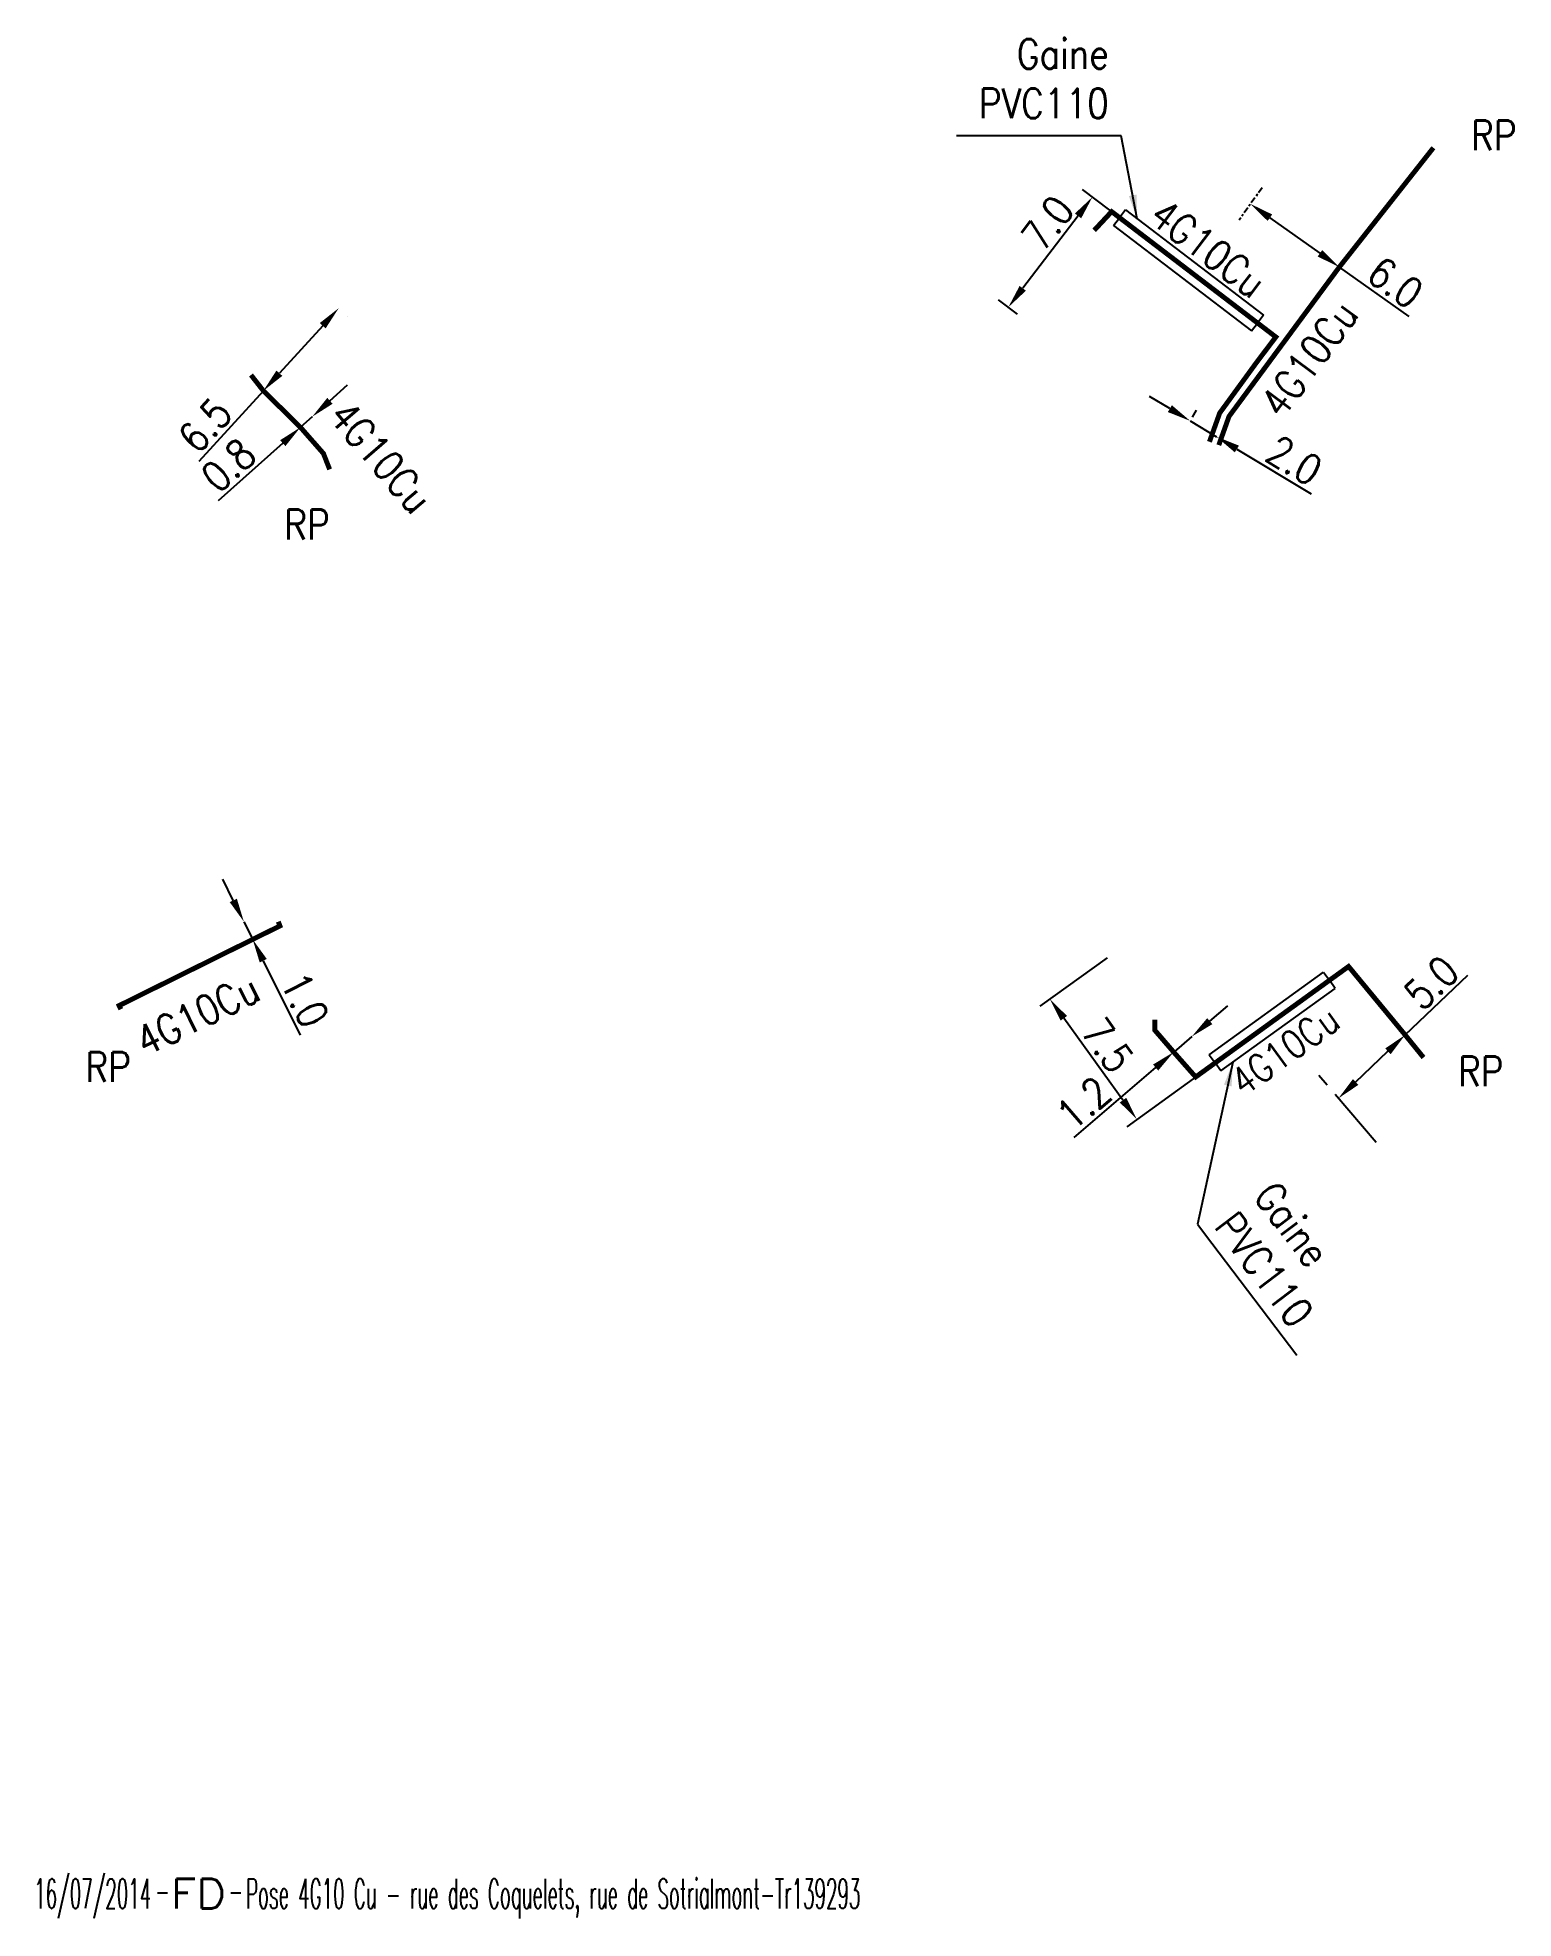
# Model space of a CAD drawing. Header units: millimetres. Extents: x 146415 to 147000, y 142979 to 144000.
# Drawn here: x 146859.9 to 146934.4, y 143597.7 to 143692.7 of the extents above; entities that cross this region are included whole.
import ezdxf
from ezdxf.enums import TextEntityAlignment as Align

# ---------------------------------------------------------------- set-up
doc = ezdxf.new("R2010")
doc.units = ezdxf.units.MM
doc.header["$PDMODE"] = 34
doc.linetypes.add('CENTER', pattern=[50.8, 31.75, -6.35, 6.35, -6.35])
doc.linetypes.add('E_ST_CU', pattern=[2000, 1000, 1000])
doc.layers.get('0').update_dxf_attribs({"linetype": 'CONTINUOUS'})
doc.layers.get('Defpoints').update_dxf_attribs({"linetype": 'CONTINUOUS'})
doc.layers.add('E_100', color=3, linetype='CONTINUOUS')
doc.layers.add('E_400', color=7, linetype='CONTINUOUS')
doc.styles.get("Standard").update_dxf_attribs({"font": 'romans.shx', "width": 0.85})
doc.dimstyles.get("Standard").update_dxf_attribs({"dimtxt": 1.5, "dimasz": 1.2, "dimexe": 0.625, "dimexo": 0.625, "dimgap": 0.25, "dimtad": 1, "dimdec": 1, "dimzin": 0, "dimdsep": 46, "dimtxsty": 'Standard', "dimcen": -0.5, "dimadec": 0, "dimazin": 0, "dimtfac": 1, "dimtdec": 1, "dimtmove": 0, "dimatfit": 3, "dimfxl": 0, "dimtolj": 1, "dimtzin": 0, "dimarcsym": 0})

msp = doc.modelspace()

# ---------------------------------------------------------------- texts
at = {"layer": 'E_100', "linetype": 'Continuous', "width": 0.85}
for p in [(146932.301, 143687.003), (146872.393, 143667.357), (146862.355, 143639.973), (146931.641, 143639.754)]:
    msp.add_text('RP', height=1.5, dxfattribs=at).set_placement(p)
for height, rotation, p in [(1.5, 322.63358, (146915.957, 143683.453)), (1.5, 53.55522, (146922.764, 143673.381)), (1.5, 310.70721, (146874.55, 143673.531)), (1.5, 26.31436, (146865.383, 143641.228)), (1.4, 35.85887, (146920.808, 143639.188))]:
    msp.add_text('4G10Cu', height=height, rotation=rotation, dxfattribs=at).set_placement(p)
at = {"layer": 'E_400', "linetype": 'Continuous', "ltscale": 0.01, "insert": (146914.011, 143688.615), "char_height": 1.5, "attachment_point": 9}
msp.add_mtext('Gaine \\PPVC110', dxfattribs=at)
at = {"layer": 'E_400', "linetype": 'Continuous', "ltscale": 0.01, "insert": (146919.273, 143632.655), "char_height": 1.5, "attachment_point": 7, "rotation": 307.16954}
msp.add_mtext('Gaine \\PPVC110', dxfattribs=at)

# ---------------------------------------------------------------- blocks, each defined once
blk = doc.blocks.new('GIS_MODF')
at = {"color": 0, "linetype": 'Continuous', "flags": 128}
for points in [[(-2.176, -0.014), (-1.676, -0.014)], [(1.519, -0.014), (2.019, -0.014)]]:
    blk.add_lwpolyline(points, dxfattribs=at)
at = {"color": 0, "linetype": 'Continuous', "width": 0.5}
blk.add_attdef('DATE', text='', height=1.5, dxfattribs=at).set_placement((-2.502, -0.798), align=Align.RIGHT)
at = {"color": 0, "linetype": 'Continuous', "width": 1.771291}
blk.add_attdef('USER', text='', height=1.5, dxfattribs=at).set_placement((-1.507, -0.798), (1.276, -0.798), align=Align.FIT)
at = {"color": 0, "linetype": 'Continuous', "width": 0.5}
blk.add_attdef('DESC', (2.289, -0.798), '', height=1.5, dxfattribs=at)
blk = doc.blocks.new('*D86')
at = {"layer": 'Defpoints', "color": 0, "linetype": 'Continuous', "transparency": 16777216}
for p in [(146928.97, 143642.336), (146925.6, 143639.134), (146925.6, 143639.134)]:
    blk.add_point(p, dxfattribs=at)
at = {"layer": 'E_100', "color": 0, "linetype": 'Continuous', "lineweight": -2, "transparency": 16777216}
for p, q in [((146928.97, 143642.336), (146932.138, 143645.348)), ((146926.47, 143639.96), (146928.1, 143641.509))]:
    blk.add_line(p, q, dxfattribs=at)
at = {"layer": 'E_100', "color": 0, "linetype": 'Continuous', "transparency": 16777216}
for points in [[(146927.962, 143641.654), (146928.238, 143641.364), (146928.97, 143642.336)], [(146926.333, 143640.105), (146926.608, 143639.816), (146925.6, 143639.134)]]:
    blk.add_solid(points, dxfattribs=at)
at = {"layer": 'E_100', "color": 0, "linetype": 'Continuous', "transparency": 16777216, "insert": (146930.3, 143644.98), "char_height": 1.5, "attachment_point": 5, "rotation": 43.5436}
blk.add_mtext('\\A1;5.0', dxfattribs=at)
blk = doc.blocks.new('*D87')
at = {"layer": 'Defpoints', "color": 0, "linetype": 'Continuous', "transparency": 16777216}
for p in [(146870.352, 143648.053), (146870.352, 143648.053), (146870.797, 143647.157)]:
    blk.add_point(p, dxfattribs=at)
at = {"layer": 'E_100', "color": 0, "linetype": 'Continuous', "lineweight": -2, "transparency": 16777216}
for p, q in [((146869.819, 143649.127), (146869.285, 143650.202)), ((146870.352, 143648.053), (146870.797, 143647.157)), ((146871.33, 143646.082), (146873.192, 143642.329))]:
    blk.add_line(p, q, dxfattribs=at)
at = {"layer": 'E_100', "color": 0, "linetype": 'Continuous', "transparency": 16777216}
for points in [[(146869.998, 143649.216), (146869.64, 143649.039), (146870.352, 143648.053)], [(146871.509, 143646.171), (146871.151, 143645.993), (146870.797, 143647.157)]]:
    blk.add_solid(points, dxfattribs=at)
at = {"layer": 'E_100', "color": 0, "linetype": 'Continuous', "transparency": 16777216, "insert": (146873.423, 143644.112), "char_height": 1.5, "attachment_point": 5, "rotation": 296.38686}
blk.add_mtext('\\A1;1.0', dxfattribs=at)
blk = doc.blocks.new('*D88')
at = {"layer": 'Defpoints', "color": 0, "linetype": 'Continuous', "transparency": 16777216}
for p in [(146875.139, 143679.028), (146875.139, 143679.028), (146871.335, 143674.857)]:
    blk.add_point(p, dxfattribs=at)
at = {"layer": 'E_100', "color": 0, "linetype": 'Continuous', "lineweight": -2, "transparency": 16777216}
for p, q in [((146875.601, 143678.607), (146875.601, 143678.607)), ((146874.33, 143678.142), (146872.143, 143675.744)), ((146871.335, 143674.857), (146868.083, 143671.293)), ((146871.797, 143674.436), (146871.797, 143674.436))]:
    blk.add_line(p, q, dxfattribs=at)
at = {"layer": 'E_100', "color": 0, "linetype": 'Continuous', "transparency": 16777216}
for points in [[(146874.182, 143678.276), (146874.478, 143678.007), (146875.139, 143679.028)], [(146871.996, 143675.879), (146872.291, 143675.609), (146871.335, 143674.857)]]:
    blk.add_solid(points, dxfattribs=at)
at = {"layer": 'E_100', "color": 0, "linetype": 'Continuous', "transparency": 16777216, "insert": (146868.393, 143673.116), "char_height": 1.5, "attachment_point": 5, "rotation": 47.63234}
blk.add_mtext('\\A1;6.5', dxfattribs=at)
blk = doc.blocks.new('*D89')
at = {"layer": 'Defpoints', "color": 0, "linetype": 'Continuous', "transparency": 16777216}
for p in [(146921.156, 143684.279), (146921.164, 143684.291), (146925.647, 143681.103)]:
    blk.add_point(p, dxfattribs=at)
at = {"layer": 'E_100', "color": 0, "linetype": 'Continuous', "lineweight": -2, "transparency": 16777216}
for p, q in [((146921.518, 143684.789), (146921.527, 143684.8)), ((146922.142, 143683.596), (146924.669, 143681.799)), ((146925.647, 143681.103), (146929.159, 143678.605))]:
    blk.add_line(p, q, dxfattribs=at)
at = {"layer": 'E_100', "color": 0, "linetype": 'Continuous', "transparency": 16777216}
for points in [[(146922.258, 143683.759), (146922.026, 143683.433), (146921.164, 143684.291)], [(146924.785, 143681.962), (146924.553, 143681.636), (146925.647, 143681.103)]]:
    blk.add_solid(points, dxfattribs=at)
at = {"layer": 'E_100', "color": 0, "linetype": 'Continuous', "transparency": 16777216, "insert": (146928.472, 143680.321), "char_height": 1.5, "attachment_point": 5, "rotation": 324.57895}
blk.add_mtext('\\A1;6.0', dxfattribs=at)
blk = doc.blocks.new('*D90')
at = {"layer": 'Defpoints', "color": 0, "linetype": 'Continuous', "transparency": 16777216}
for p in [(146914.553, 143683.597), (146908.939, 143679.076), (146909.907, 143678.338)]:
    blk.add_point(p, dxfattribs=at)
at = {"layer": 'E_400', "color": 0, "linetype": 'Continuous', "lineweight": -2, "transparency": 16777216}
for p, q in [((146914.057, 143683.976), (146912.69, 143685.02)), ((146912.459, 143683.687), (146909.667, 143680.03)), ((146909.41, 143678.717), (146908.442, 143679.456))]:
    blk.add_line(p, q, dxfattribs=at)
at = {"layer": 'E_400', "color": 0, "linetype": 'Continuous', "transparency": 16777216}
for points in [[(146912.3, 143683.808), (146912.617, 143683.565), (146913.187, 143684.64)], [(146909.508, 143680.152), (146909.826, 143679.909), (146908.939, 143679.076)]]:
    blk.add_solid(points, dxfattribs=at)
at = {"layer": 'E_400', "color": 0, "linetype": 'Continuous', "transparency": 16777216, "insert": (146910.924, 143683.325), "char_height": 1.5, "attachment_point": 5, "rotation": 52.64321}
blk.add_mtext('\\A1;7.0', dxfattribs=at)
blk = doc.blocks.new('*D91')
at = {"layer": 'Defpoints', "color": 0, "linetype": 'Continuous', "transparency": 16777216}
for p in [(146917.908, 143672.983), (146918.121, 143673.336), (146919.448, 143672.537)]:
    blk.add_point(p, dxfattribs=at)
at = {"layer": 'E_100', "color": 0, "linetype": 'Continuous', "lineweight": -2, "transparency": 16777216}
for p, q in [((146917.093, 143673.955), (146916.065, 143674.574)), ((146918.231, 143673.518), (146918.443, 143673.871)), ((146918.121, 143673.336), (146919.448, 143672.537)), ((146920.476, 143671.918), (146924.22, 143669.663))]:
    blk.add_line(p, q, dxfattribs=at)
at = {"layer": 'E_100', "color": 0, "linetype": 'Continuous', "transparency": 16777216}
for points in [[(146917.196, 143674.126), (146916.99, 143673.784), (146918.121, 143673.336)], [(146920.579, 143672.09), (146920.372, 143671.747), (146919.448, 143672.537)]]:
    blk.add_solid(points, dxfattribs=at)
at = {"layer": 'E_100', "color": 0, "linetype": 'Continuous', "transparency": 16777216, "insert": (146923.378, 143671.338), "char_height": 1.5, "attachment_point": 5, "rotation": 328.94487}
blk.add_mtext('\\A1;2.0', dxfattribs=at)
blk = doc.blocks.new('*D92')
at = {"layer": 'Defpoints', "color": 0, "linetype": 'Continuous', "transparency": 16777216}
for p in [(146914.429, 143646.601), (146911.037, 143644.149), (146918.966, 143640.626)]:
    blk.add_point(p, dxfattribs=at)
at = {"layer": 'E_400', "color": 0, "linetype": 'Continuous', "lineweight": -2, "transparency": 16777216}
for p, q in [((146913.922, 143646.235), (146910.53, 143643.783)), ((146914.727, 143639.043), (146911.74, 143643.176)), ((146918.46, 143640.26), (146914.924, 143637.704))]:
    blk.add_line(p, q, dxfattribs=at)
at = {"layer": 'E_400', "color": 0, "linetype": 'Continuous', "transparency": 16777216}
for points in [[(146911.902, 143643.294), (146911.578, 143643.059), (146911.037, 143644.149)], [(146914.889, 143639.16), (146914.565, 143638.926), (146915.43, 143638.071)]]:
    blk.add_solid(points, dxfattribs=at)
at = {"layer": 'E_400', "color": 0, "linetype": 'Continuous', "transparency": 16777216, "insert": (146913.95, 143641.825), "char_height": 1.5, "attachment_point": 5, "rotation": 305.85887}
blk.add_mtext('\\A1;7.5', dxfattribs=at)
blk = doc.blocks.new('*D109')
at = {"layer": 'Defpoints', "color": 0, "linetype": 'Continuous', "ltscale": 0.01, "transparency": 16777216}
for p in [(146918.197, 143642.252), (146918.197, 143642.252), (146917.286, 143641.471)]:
    blk.add_point(p, dxfattribs=at)
at = {"layer": 'E_100', "color": 0, "linetype": 'Continuous', "lineweight": -2, "ltscale": 0.01, "transparency": 16777216}
for p, q in [((146919.108, 143643.033), (146920.02, 143643.813)), ((146918.197, 143642.252), (146917.286, 143641.471)), ((146916.374, 143640.691), (146912.253, 143637.161))]:
    blk.add_line(p, q, dxfattribs=at)
at = {"layer": 'E_100', "color": 0, "linetype": 'Continuous', "ltscale": 0.01, "transparency": 16777216}
for points in [[(146918.978, 143643.185), (146919.238, 143642.881), (146918.197, 143642.252)], [(146916.244, 143640.843), (146916.504, 143640.539), (146917.286, 143641.471)]]:
    blk.add_solid(points, dxfattribs=at)
at = {"layer": 'E_100', "color": 0, "linetype": 'Continuous', "ltscale": 0.01, "transparency": 16777216, "insert": (146912.738, 143638.893), "char_height": 1.5, "attachment_point": 5, "rotation": 40.58213}
blk.add_mtext('\\A1;1.2', dxfattribs=at)
blk = doc.blocks.new('*D110')
at = {"layer": 'Defpoints', "color": 0, "linetype": 'Continuous', "ltscale": 0.01, "transparency": 16777216}
for p in [(146873.208, 143673.014), (146873.803, 143673.548), (146873.803, 143673.548)]:
    blk.add_point(p, dxfattribs=at)
at = {"layer": 'E_100', "color": 0, "linetype": 'Continuous', "lineweight": -2, "ltscale": 0.01, "transparency": 16777216}
for p, q in [((146874.696, 143674.35), (146875.59, 143675.151)), ((146873.803, 143673.548), (146873.208, 143673.014)), ((146872.315, 143672.213), (146869.061, 143669.293))]:
    blk.add_line(p, q, dxfattribs=at)
at = {"layer": 'E_100', "color": 0, "linetype": 'Continuous', "ltscale": 0.01, "transparency": 16777216}
for points in [[(146874.563, 143674.498), (146874.83, 143674.201), (146873.803, 143673.548)], [(146872.181, 143672.361), (146872.448, 143672.064), (146873.208, 143673.014)]]:
    blk.add_solid(points, dxfattribs=at)
at = {"layer": 'E_100', "color": 0, "linetype": 'Continuous', "ltscale": 0.01, "transparency": 16777216, "insert": (146869.573, 143671.096), "char_height": 1.5, "attachment_point": 5, "rotation": 41.89895}
blk.add_mtext('\\A1;0.8', dxfattribs=at)

# ---------------------------------------------------------------- dimensions: what is measured, and where the dimension line sits
at = {"layer": 'E_100', "linetype": 'Continuous'}
for base, p1, p2, angle, text, picture, middle in [((146921.164, 143684.291), (146925.647, 143681.103), (146921.156, 143684.279), 324.57895, '6.0', '*D89', (146927.892, 143679.506)), ((146875.139, 143679.028), (146871.335, 143674.857), (146875.139, 143679.028), 227.63234, '6.5', '*D88', (146869.132, 143672.442)), ((146918.121, 143673.336), (146919.448, 143672.537), (146917.908, 143672.983), 328.94487, '2.0', '*D91', (146922.862, 143670.481)), ((146925.6, 143639.134), (146928.97, 143642.336), (146925.6, 143639.134), 43.5436, '5.0', '*D86', (146930.989, 143644.255))]:
    dim = msp.add_linear_dim(base=base, p1=p1, p2=p2, angle=angle, text=text, dimstyle='Standard', dxfattribs=at)
    dim.commit()
    dim.dimension.update_dxf_attribs({"geometry": picture, "text_midpoint": middle, "dimtype": 160})
at = {"layer": 'E_100', "linetype": 'Continuous', "ltscale": 0.01}
for base, p1, p2, angle, picture, middle in [((146873.803, 143673.548), (146873.208, 143673.014), (146873.803, 143673.548), 221.89895, '*D110', (146870.241, 143670.352)), ((146918.197, 143642.252), (146917.286, 143641.471), (146918.197, 143642.252), 220.58213, '*D109', (146913.389, 143638.133))]:
    dim = msp.add_linear_dim(base=base, p1=p1, p2=p2, angle=angle, dimstyle='Standard', dxfattribs=at)
    dim.commit()
    dim.dimension.update_dxf_attribs({"geometry": picture, "text_midpoint": middle, "dimtype": 160})
at = {"layer": 'E_100', "linetype": 'Continuous'}
dim = msp.add_linear_dim(base=(146870.352, 143648.053), p1=(146870.797, 143647.157), p2=(146870.352, 143648.053), angle=296.38686, dimstyle='Standard', dxfattribs=at)
dim.commit()
dim.dimension.update_dxf_attribs({"geometry": '*D87', "text_midpoint": (146872.527, 143643.668), "dimtype": 160})
at = {"layer": 'E_400', "linetype": 'Continuous'}
for base, p1, p2, angle, picture, middle in [((146908.939, 143679.076), (146914.553, 143683.597), (146909.907, 143678.338), 52.64321, '*D90', (146911.719, 143682.718)), ((146911.037, 143644.149), (146918.966, 143640.626), (146914.429, 143646.601), 305.85887, '*D92', (146913.14, 143641.239))]:
    dim = msp.add_linear_dim(base=base, p1=p1, p2=p2, angle=angle, dimstyle='Standard', dxfattribs=at)
    dim.commit()
    dim.dimension.update_dxf_attribs({"geometry": picture, "text_midpoint": middle, "dimtype": 160})

# ---------------------------------------------------------------- linework, layer by layer
at = {"layer": 'E_100', "linetype": 'E_ST_CU', "const_width": 0.25, "flags": 128}
msp.add_lwpolyline([(146919.562, 143672.114), (146920.08, 143673.565), (146925.647, 143681.103), (146930.395, 143687.126)], dxfattribs=at)
at = {"layer": 'E_100', "color": 7, "linetype": 'CENTER', "ltscale": 0.01, "flags": 128}
msp.add_lwpolyline([(146921.744, 143685.106), (146920.585, 143683.476)], dxfattribs=at)
at = {"layer": 'E_100', "linetype": 'E_ST_CU', "flags": 128}
for points in [[(146919.091, 143672.282, 0.25, 0.25, 0), (146919.609, 143673.734, 0.25, 0.25, 0), (146921.509, 143676.342, 0.25, 0.25, 0), (146922.442, 143677.574, 0.25, 0.25, 0), (146914.154, 143683.902, 0.25, 0.25, 0), (146913.273, 143682.958, 0, 0, 0)], [(146874.681, 143670.888, 0.25, 0.25, 0), (146874.368, 143671.691, 0.25, 0.25, 0), (146873.208, 143673.014, 0.25, 0.25, 0), (146871.335, 143674.857, 0.25, 0.25, 0), (146870.711, 143675.654, 0.25, 0.25, 0), (146870.711, 143675.654, 0, 0, 0)], [(146872.087, 143648.055, 0.25, 0.25, 0), (146872.172, 143647.84, 0.25, 0.25, 0), (146870.795, 143647.159, 0.25, 0.25, 0), (146864.055, 143643.818, 0.25, 0.25, 0), (146864.144, 143643.633, 0, 0, 0)], [(146916.334, 143643.11, 0.25, 0.25, 0), (146916.333, 143642.576, 0.25, 0.25, 0), (146917.286, 143641.471, 0.25, 0.25, 0), (146918.396, 143640.214, 0.25, 0.25, 0), (146926.114, 143645.793, 0.25, 0.25, 0), (146928.97, 143642.336, 0.25, 0.25, 0), (146929.896, 143641.197, 0, 0, 0)]]:
    msp.add_lwpolyline(points, format="xyseb", dxfattribs=at)
at = {"layer": 'E_100', "color": 7, "linetype": 'CENTER', "ltscale": 0.1, "flags": 128}
msp.add_lwpolyline([(146927.503, 143636.91), (146924.393, 143640.544)], dxfattribs=at)
at = {"layer": 'E_400', "color": 7, "linetype": 'CONTINUOUS', "ltscale": 0.01}
for p, q in [((146914.25, 143683.2), (146914.553, 143683.597)), ((146914.857, 143683.994), (146914.553, 143683.597)), ((146914.857, 143683.994), (146921.821, 143678.677)), ((146914.25, 143683.2), (146921.214, 143677.882)), ((146921.821, 143678.677), (146921.517, 143678.279)), ((146921.214, 143677.882), (146921.517, 143678.279)), ((146919.081, 143641.326), (146924.855, 143645.5)), ((146924.855, 143645.5), (146925.148, 143645.094)), ((146919.667, 143640.516), (146925.441, 143644.689)), ((146925.441, 143644.689), (146925.148, 143645.094)), ((146919.081, 143641.326), (146919.374, 143640.921)), ((146919.667, 143640.516), (146919.374, 143640.921))]:
    msp.add_line(p, q, dxfattribs=at)

# ---------------------------------------------------------------- block references
at = {"layer": 'E_100', "linetype": 'Continuous'}
ref = msp.add_blockref('GIS_MODF', (146868.171, 143599.033), dxfattribs=at)
ref.add_attrib('DATE', '16/07/2014', dxfattribs={"layer": '0', "color": 0, "linetype": 'Continuous', "height": 1.5, "width": 0.45}).set_placement((146865.669, 143598.235), align=Align.RIGHT)
ref.add_attrib('USER', 'FD', dxfattribs={"layer": '0', "color": 0, "linetype": 'Continuous', "height": 1.5, "width": 1.082456}).set_placement((146866.664, 143598.235), (146869.447, 143598.235), align=Align.FIT)
ref.add_attrib('DESC', 'Pose 4G10 Cu - rue des Coquelets, rue de Sotrialmont-Tr139293', (146870.459, 143598.235), dxfattribs={"layer": '0', "color": 0, "linetype": 'Continuous', "height": 1.5, "width": 0.45})

msp.set_redraw_order([(e.dxf.handle, doc.entitydb.next_handle()) for e in msp.query("TEXT MTEXT ATTDEF DIMENSION ARC_DIMENSION")])  # texts and dimensions are drawn at this point

# ---------------------------------------------------------------- leaders
at = {"layer": 'E_400', "linetype": 'Continuous', "ltscale": 0.01, "annotation_type": 0, "has_hookline": 1, "hookline_direction": 1, "text_width": 6.861}
msp.add_leader([(146915.444, 143683.546), (146914.64, 143687.724), (146913.44, 143687.724)], dimstyle='Standard', override={"dimgap": 0.25, "dimtad": 1}, dxfattribs=at)
at = {"layer": 'E_400', "linetype": 'Continuous', "ltscale": 0.01, "annotation_type": 0, "has_hookline": 1, "hookline_direction": 0, "text_width": 6.861, "horizontal_direction": (0.604176, -0.796851, 0)}
msp.add_leader([(146920.273, 143640.954), (146918.488, 143632.785), (146919.213, 143631.829)], dimstyle='Standard', override={"dimgap": 0.25, "dimtad": 1}, dxfattribs=at)

doc.saveas('drawing.dxf')
